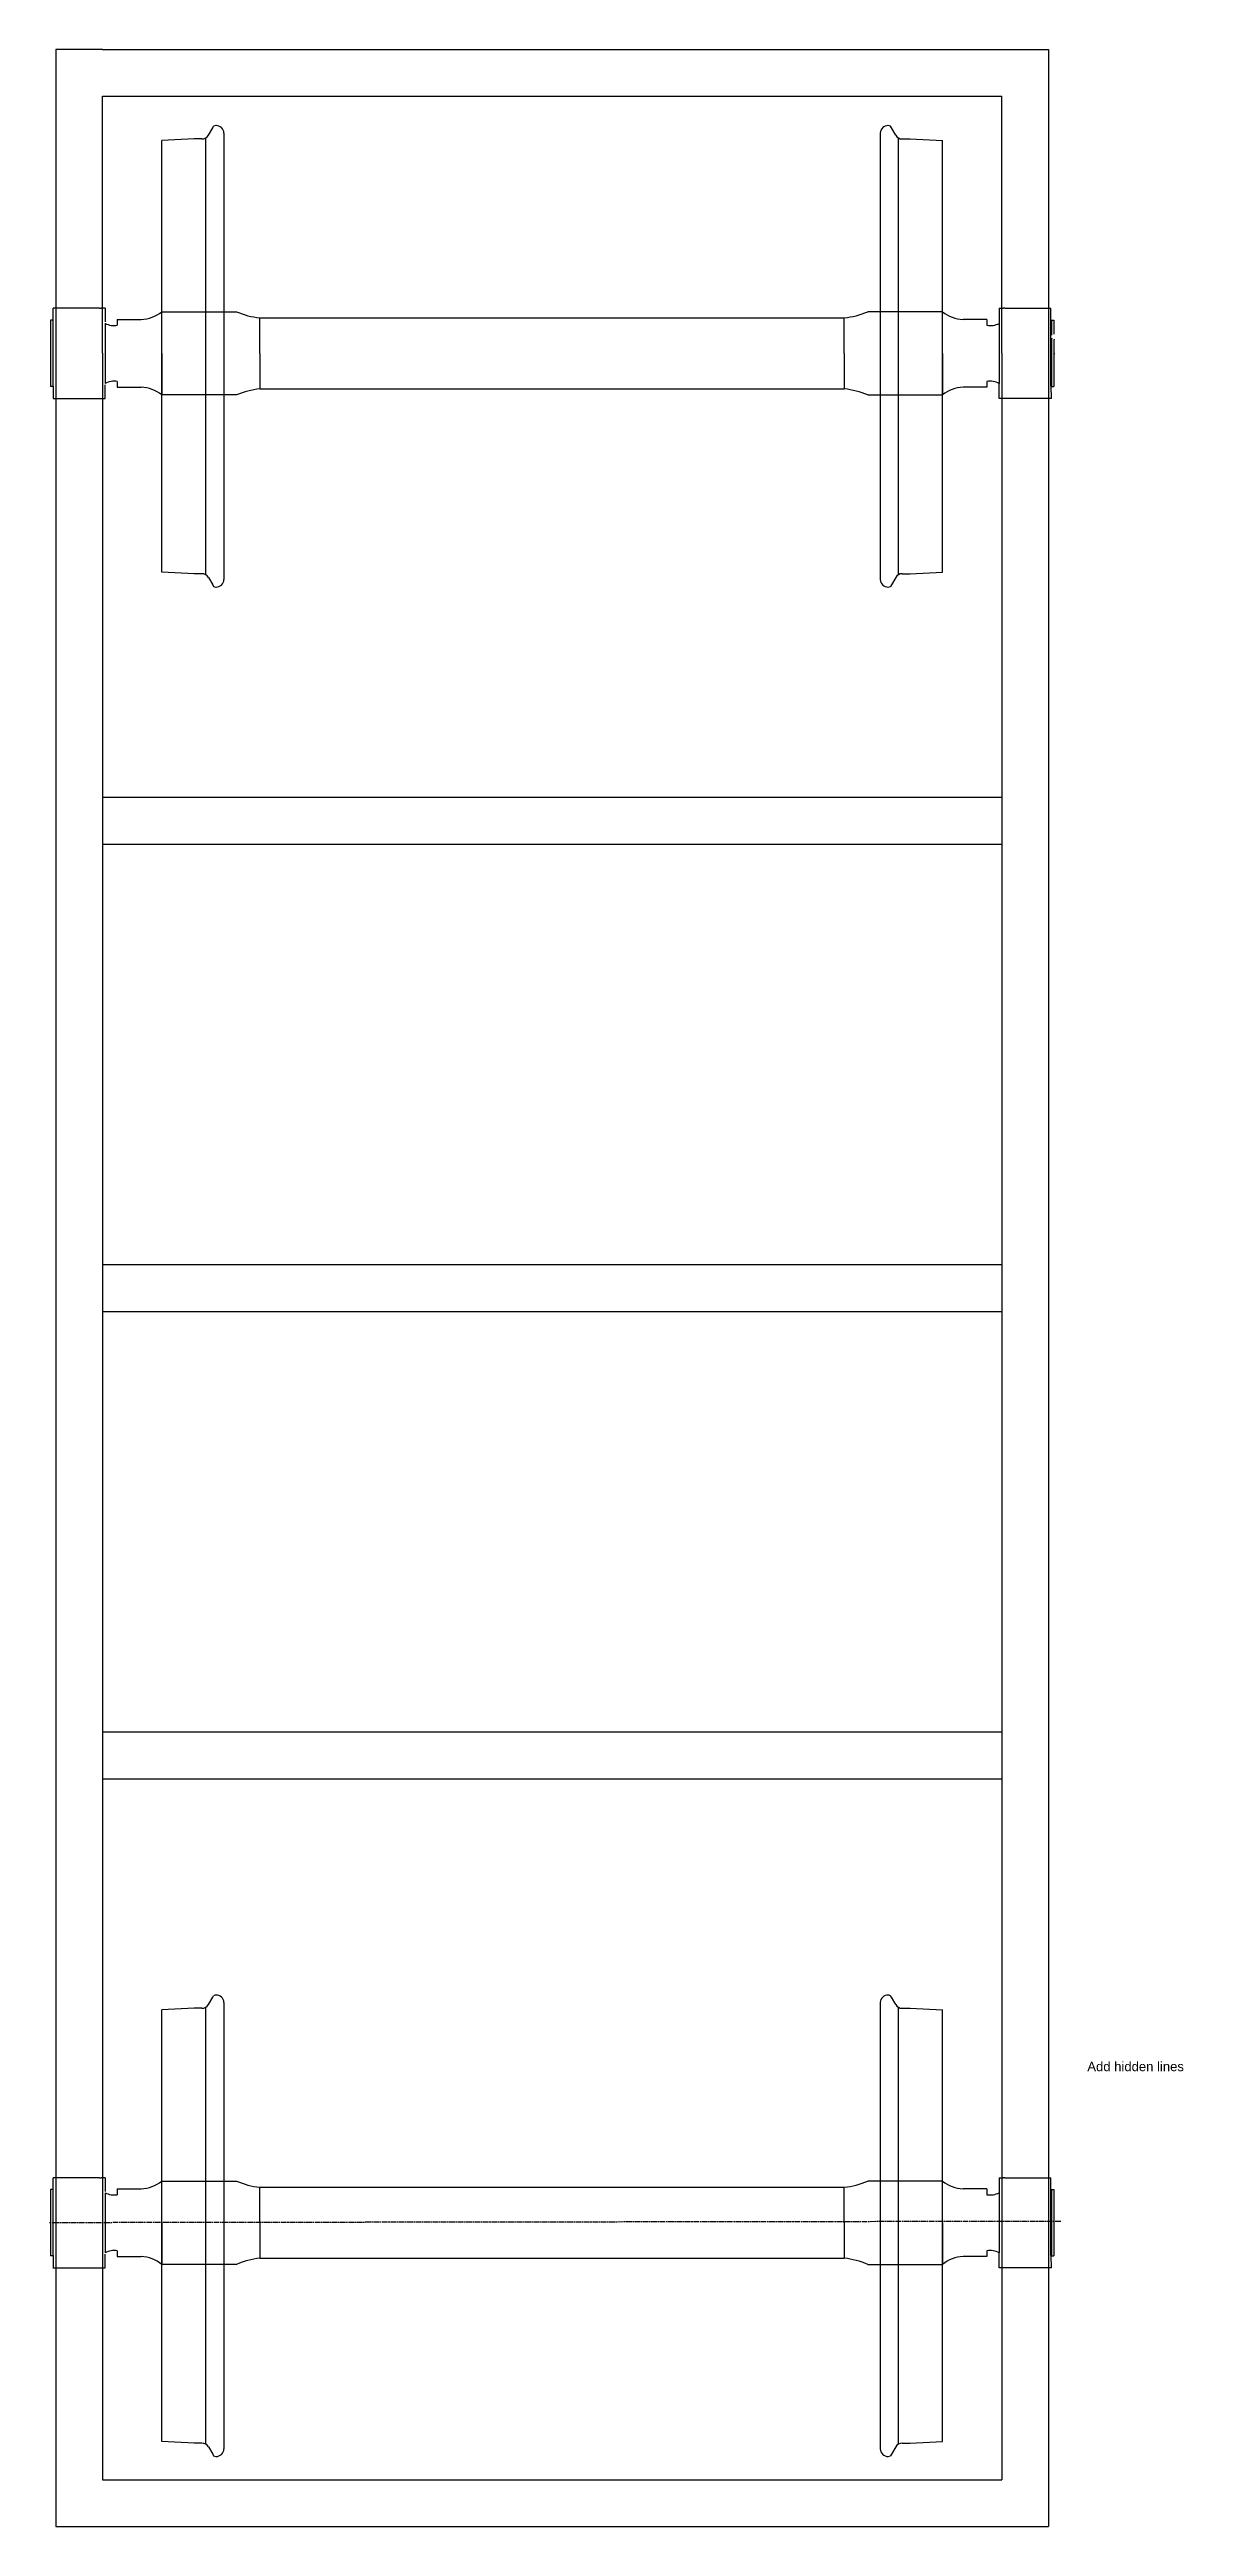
# Model space of a CAD drawing. Header units: millimetres. Extents: x 0 to 32767, y -6628 to 8132.
# Drawn here: x 717 to 3142, y 2832 to 8132 of the extents above; entities that cross this region are included whole.
import ezdxf

# ---------------------------------------------------------------- set-up
doc = ezdxf.new("R2010")
doc.units = ezdxf.units.MM
doc.linetypes.add('AM_ISO08W050', pattern=[18, 12, -1.5, 3, -1.5])
doc.styles.get("Standard").update_dxf_attribs({"font": 'arial.ttf'})

msp = doc.modelspace()

# ---------------------------------------------------------------- texts
at = {"insert": (2936.304, 3826.697), "char_height": 20, "attachment_point": 1}
msp.add_mtext('Add hidden lines', dxfattribs=at)

# ---------------------------------------------------------------- linework, layer by layer
for p, q in [((730.036, 8132.495), (730.036, 7385.83)), ((829.799, 8132.495), (730.036, 8132.495)), ((829.799, 8132.495), (2853.089, 8132.495)), ((2853.089, 8132.495), (2853.089, 7385.83)), ((829.799, 7482.495), (829.799, 8032.495)), ((829.799, 8032.495), (2753.326, 8032.495)), ((2753.326, 7482.495), (2753.326, 8032.495)), ((1056.511, 7949.172), (1065.702, 7965.091)), ((1056.511, 7949.172), (1065.702, 7965.091)), ((1065.702, 7965.091), (1067.518, 7968.236)), ((1065.702, 7965.091), (1067.518, 7968.236)), ((1089.563, 7953.672), (1089.563, 6998.372)), ((1089.563, 7953.672), (1089.563, 6998.372)), ((2493.563, 7953.672), (2493.563, 6998.372)), ((2493.563, 7953.672), (2493.563, 6998.372)), ((2517.423, 7965.091), (2515.607, 7968.236)), ((2517.423, 7965.091), (2515.607, 7968.236)), ((2526.614, 7949.172), (2517.423, 7965.091)), ((2526.614, 7949.172), (2517.423, 7965.091)), ((1026.063, 7941.172), (956.563, 7937.7)), ((1026.063, 7941.172), (956.563, 7937.7)), ((956.563, 7014.344), (956.563, 7937.7)), ((956.563, 7014.344), (956.563, 7937.7)), ((1042.655, 7941.172), (1026.063, 7941.172)), ((1042.655, 7941.172), (1026.063, 7941.172)), ((1050.655, 7008.729), (1050.655, 7943.316)), ((1050.655, 7008.729), (1050.655, 7943.316)), ((2532.47, 7008.729), (2532.47, 7943.316)), ((2532.47, 7008.729), (2532.47, 7943.316)), ((2540.47, 7941.172), (2557.063, 7941.172)), ((2540.47, 7941.172), (2557.063, 7941.172)), ((2557.063, 7941.172), (2626.563, 7937.7)), ((2557.063, 7941.172), (2626.563, 7937.7)), ((2626.563, 7014.344), (2626.563, 7937.7)), ((2626.563, 7014.344), (2626.563, 7937.7)), ((723.563, 7553.372), (718.563, 7553.372)), ((718.563, 7553.372), (718.563, 7523.587)), ((723.563, 7553.372), (718.563, 7553.372)), ((718.563, 7553.372), (718.563, 7512.157)), ((723.563, 7553.372), (723.563, 7546.687)), ((723.563, 7553.372), (723.563, 7546.687)), ((723.563, 7546.687), (723.563, 7521.841)), ((723.563, 7546.687), (723.563, 7521.841)), ((724.569, 7546.686), (723.563, 7546.687)), ((723.563, 7546.622), (723.563, 7521.841)), ((723.563, 7546.622), (723.563, 7521.841)), ((723.563, 7546.622), (723.563, 7521.841)), ((723.563, 7546.622), (723.563, 7521.841)), ((724.563, 7552.372), (724.563, 7578.792)), ((735.563, 7578.792), (724.563, 7578.792)), ((724.563, 7552.372), (724.563, 7578.792)), ((735.563, 7578.792), (724.563, 7578.792)), ((724.563, 7546.687), (724.569, 7552.372)), ((724.563, 7418.058), (724.569, 7552.372)), ((823.563, 7578.792), (735.563, 7578.792)), ((823.563, 7578.792), (827.063, 7578.792)), ((823.563, 7578.792), (827.063, 7578.792)), ((832.331, 7578.792), (827.063, 7578.792)), ((832.331, 7578.792), (827.063, 7578.792)), ((835.563, 7578.792), (832.331, 7578.792)), ((835.563, 7578.792), (832.331, 7578.792)), ((835.563, 7578.792), (835.563, 7549.527)), ((835.563, 7578.792), (835.563, 7549.527)), ((835.563, 7546.687), (835.563, 7418.122)), ((861.563, 7554.872), (912.563, 7554.872)), ((861.563, 7554.872), (861.563, 7542.372)), ((861.563, 7554.872), (912.563, 7554.872)), ((861.563, 7554.872), (861.563, 7542.372)), ((956.563, 7571.372), (1116.563, 7571.372)), ((956.563, 7482.372), (956.563, 7571.372)), ((956.563, 7571.372), (1116.563, 7571.372)), ((956.563, 7482.372), (956.563, 7571.372)), ((1166.563, 7482.372), (1166.563, 7558.372)), ((1166.563, 7558.372), (2416.563, 7558.372)), ((1166.563, 7482.372), (1166.563, 7558.372)), ((1166.563, 7558.372), (2416.563, 7558.372)), ((2416.563, 7482.372), (2416.563, 7558.372)), ((2416.563, 7482.372), (2416.563, 7558.372)), ((2626.563, 7571.372), (2466.563, 7571.372)), ((2626.563, 7571.372), (2466.563, 7571.372)), ((2626.563, 7482.372), (2626.563, 7571.372)), ((2626.563, 7482.372), (2626.563, 7571.372)), ((2721.563, 7554.872), (2670.563, 7554.872)), ((2721.563, 7554.872), (2670.563, 7554.872)), ((2721.563, 7554.872), (2721.563, 7542.372)), ((2721.563, 7554.872), (2721.563, 7542.372)), ((2747.563, 7578.792), (2747.563, 7549.527)), ((2747.563, 7578.792), (2750.794, 7578.792)), ((2747.563, 7578.792), (2747.563, 7549.527)), ((2747.563, 7578.792), (2750.794, 7578.792)), ((2747.563, 7549.527), (2747.563, 7546.687)), ((2747.563, 7549.527), (2747.563, 7546.687)), ((2747.563, 7549.527), (2747.563, 7546.687)), ((2747.563, 7549.527), (2747.563, 7546.687)), ((2747.563, 7546.687), (2747.563, 7418.122)), ((2750.794, 7578.792), (2756.063, 7578.792)), ((2750.794, 7578.792), (2756.063, 7578.792)), ((2759.563, 7578.792), (2756.063, 7578.792)), ((2759.563, 7578.792), (2756.063, 7578.792)), ((2759.563, 7578.792), (2847.563, 7578.792)), ((2847.563, 7578.792), (2858.563, 7578.792)), ((2847.563, 7578.792), (2858.563, 7578.792)), ((2858.563, 7546.687), (2858.556, 7552.372)), ((2858.563, 7418.058), (2858.556, 7552.372)), ((2858.556, 7546.686), (2859.563, 7546.687)), ((2858.563, 7552.372), (2858.563, 7578.792)), ((2858.563, 7552.372), (2858.563, 7578.792)), ((2859.563, 7553.372), (2859.563, 7546.687)), ((2859.563, 7553.372), (2864.563, 7553.372)), ((2859.563, 7553.372), (2859.563, 7546.687)), ((2859.563, 7553.372), (2864.563, 7553.372)), ((2859.563, 7546.687), (2859.563, 7521.841)), ((2859.563, 7546.687), (2859.563, 7521.841)), ((2859.563, 7546.622), (2859.563, 7521.841)), ((2859.563, 7546.622), (2859.563, 7521.841)), ((2859.563, 7546.622), (2859.563, 7521.841)), ((2859.563, 7546.622), (2859.563, 7521.841)), ((2864.563, 7553.372), (2864.563, 7523.587)), ((2864.563, 7553.372), (2864.563, 7523.587)), ((718.563, 7512.157), (718.563, 7482.372)), ((718.563, 7512.157), (718.563, 7482.372)), ((718.563, 7482.372), (718.563, 7411.386)), ((718.563, 7482.372), (718.563, 7411.386)), ((723.563, 7521.841), (723.563, 7521.047)), ((723.563, 7521.841), (723.563, 7514.697)), ((723.563, 7514.697), (723.563, 7513.904)), ((723.563, 7514.697), (723.563, 7513.904)), ((723.563, 7513.904), (723.563, 7418.122)), ((723.563, 7513.904), (723.563, 7418.122)), ((723.563, 7513.904), (723.563, 7411.386)), ((723.563, 7513.904), (723.563, 7418.122)), ((723.563, 7513.904), (723.563, 7418.122)), ((829.799, 7482.495), (829.799, 6482.495)), ((956.563, 7482.372), (956.563, 7393.372)), ((956.563, 7482.372), (956.563, 7393.372)), ((1166.563, 7482.372), (1166.563, 7406.372)), ((1166.563, 7482.372), (1166.563, 7406.372)), ((2416.563, 7482.372), (2416.563, 7406.372)), ((2416.563, 7482.372), (2416.563, 7406.372)), ((2626.563, 7482.372), (2626.563, 7393.372)), ((2626.563, 7482.372), (2626.563, 7393.372)), ((2753.326, 7482.495), (2753.326, 6482.495)), ((2859.563, 7521.841), (2859.563, 7521.047)), ((2859.563, 7521.841), (2859.563, 7521.047)), ((2859.563, 7514.697), (2859.563, 7513.904)), ((2859.563, 7514.697), (2859.563, 7513.904)), ((2859.563, 7513.904), (2859.563, 7418.122)), ((2859.563, 7513.904), (2859.563, 7418.122)), ((2859.563, 7513.904), (2859.563, 7411.386)), ((2859.563, 7513.904), (2859.563, 7418.122)), ((2859.563, 7513.904), (2859.563, 7418.122)), ((2859.563, 7513.904), (2859.563, 7411.386)), ((2859.563, 7482.372), (2860.563, 7482.372)), ((2859.563, 7482.372), (2860.563, 7482.372)), ((2860.563, 7514.697), (2860.563, 7513.904)), ((2860.563, 7514.697), (2860.563, 7513.904)), ((2864.563, 7512.157), (2864.563, 7482.372)), ((2864.563, 7512.157), (2864.563, 7482.372)), ((2864.563, 7482.372), (2864.563, 7411.386)), ((2864.563, 7482.372), (2864.563, 7411.386)), ((2865.563, 7512.872), (2865.563, 7512.157)), ((2865.563, 7482.372), (2866.457, 7482.372)), ((2865.563, 7482.372), (2866.457, 7482.372)), ((861.563, 7422.372), (861.563, 7409.872)), ((861.563, 7422.372), (861.563, 7409.872)), ((2721.563, 7422.372), (2721.563, 7409.872)), ((2721.563, 7422.372), (2721.563, 7409.872)), ((723.563, 7411.386), (718.563, 7411.386)), ((723.563, 7411.386), (718.563, 7411.386)), ((724.536, 7412.383), (724.509, 7385.952)), ((724.536, 7412.383), (724.509, 7385.952)), ((724.509, 7385.952), (835.563, 7385.952)), ((724.509, 7385.952), (835.563, 7385.952)), ((724.563, 7412.381), (724.563, 7418.058)), ((724.563, 7412.381), (724.563, 7418.058)), ((730.036, 7385.952), (730.036, 2832.495)), ((835.563, 7385.952), (835.563, 7415.218)), ((835.563, 7385.952), (835.563, 7415.218)), ((861.563, 7409.872), (912.563, 7409.872)), ((861.563, 7409.872), (912.563, 7409.872)), ((1116.563, 7393.372), (956.563, 7393.372)), ((1116.563, 7393.372), (956.563, 7393.372)), ((1166.563, 7406.372), (2416.563, 7406.372)), ((1166.563, 7406.372), (2416.563, 7406.372)), ((2466.563, 7393.372), (2626.563, 7393.372)), ((2466.563, 7393.372), (2626.563, 7393.372)), ((2721.563, 7409.872), (2670.563, 7409.872)), ((2721.563, 7409.872), (2670.563, 7409.872)), ((2747.563, 7415.218), (2747.563, 7418.058)), ((2747.563, 7415.218), (2747.563, 7418.058)), ((2747.563, 7415.218), (2747.563, 7418.058)), ((2747.563, 7415.218), (2747.563, 7418.058)), ((2747.563, 7385.952), (2747.563, 7415.218)), ((2747.563, 7385.952), (2747.563, 7415.218)), ((2859.563, 7385.952), (2747.563, 7385.952)), ((2859.563, 7385.952), (2747.563, 7385.952)), ((2853.089, 7385.952), (2853.089, 2832.495)), ((2855.313, 7406.37), (2855.313, 7406.367)), ((2855.313, 7406.37), (2855.313, 7406.367)), ((2858.563, 7412.381), (2858.563, 7418.058)), ((2858.563, 7412.381), (2858.563, 7418.058)), ((2858.59, 7412.383), (2858.616, 7385.952)), ((2858.59, 7412.383), (2858.616, 7385.952)), ((2859.563, 7411.386), (2864.563, 7411.386)), ((2859.563, 7411.386), (2864.563, 7411.386)), ((1026.063, 7010.872), (956.563, 7014.344)), ((1026.063, 7010.872), (956.563, 7014.344)), ((1042.655, 7010.872), (1026.063, 7010.872)), ((1042.655, 7010.872), (1026.063, 7010.872)), ((1056.511, 7002.872), (1065.702, 6986.954)), ((1056.511, 7002.872), (1065.702, 6986.954)), ((2526.614, 7002.872), (2517.423, 6986.954)), ((2526.614, 7002.872), (2517.423, 6986.954)), ((2540.47, 7010.872), (2557.063, 7010.872)), ((2540.47, 7010.872), (2557.063, 7010.872)), ((2557.063, 7010.872), (2626.563, 7014.344)), ((2557.063, 7010.872), (2626.563, 7014.344)), ((1065.702, 6986.954), (1067.518, 6983.809)), ((1065.702, 6986.954), (1067.518, 6983.809)), ((1073.458, 6982.372), (1073.563, 6982.372)), ((1073.458, 6982.372), (1073.563, 6982.372)), ((2509.668, 6982.372), (2509.563, 6982.372)), ((2509.668, 6982.372), (2509.563, 6982.372)), ((2517.423, 6986.954), (2515.607, 6983.809)), ((2517.423, 6986.954), (2515.607, 6983.809)), ((829.799, 6532.495), (2753.326, 6532.495)), ((829.799, 6482.495), (829.799, 5482.495)), ((2753.326, 6482.495), (2753.326, 5482.495)), ((829.799, 6432.495), (2753.326, 6432.495)), ((829.799, 5532.495), (2753.326, 5532.495)), ((829.799, 5482.495), (829.799, 4482.495)), ((2753.326, 5482.495), (2753.326, 4482.495)), ((829.799, 5432.495), (2753.326, 5432.495)), ((829.799, 4532.495), (2753.326, 4532.495)), ((829.799, 4482.495), (829.799, 3482.495)), ((2753.326, 4482.495), (2753.326, 3482.495)), ((829.799, 4432.495), (2753.326, 4432.495)), ((1026.063, 3941.172), (956.563, 3937.7)), ((1026.063, 3941.172), (956.563, 3937.7)), ((956.563, 3014.344), (956.563, 3937.7)), ((956.563, 3014.344), (956.563, 3937.7)), ((1042.655, 3941.172), (1026.063, 3941.172)), ((1042.655, 3941.172), (1026.063, 3941.172)), ((1050.655, 3008.729), (1050.655, 3943.316)), ((1050.655, 3008.729), (1050.655, 3943.316)), ((1056.511, 3949.172), (1065.702, 3965.091)), ((1056.511, 3949.172), (1065.702, 3965.091)), ((1065.702, 3965.091), (1067.518, 3968.236)), ((1065.702, 3965.091), (1067.518, 3968.236)), ((1089.563, 3953.672), (1089.563, 2998.372)), ((1089.563, 3953.672), (1089.563, 2998.372)), ((2493.563, 3953.672), (2493.563, 2998.372)), ((2493.563, 3953.672), (2493.563, 2998.372)), ((2517.423, 3965.091), (2515.607, 3968.236)), ((2517.423, 3965.091), (2515.607, 3968.236)), ((2526.614, 3949.172), (2517.423, 3965.091)), ((2526.614, 3949.172), (2517.423, 3965.091)), ((2532.47, 3008.729), (2532.47, 3943.316)), ((2532.47, 3008.729), (2532.47, 3943.316)), ((2540.47, 3941.172), (2557.063, 3941.172)), ((2540.47, 3941.172), (2557.063, 3941.172)), ((2557.063, 3941.172), (2626.563, 3937.7)), ((2557.063, 3941.172), (2626.563, 3937.7)), ((2626.563, 3014.344), (2626.563, 3937.7)), ((2626.563, 3014.344), (2626.563, 3937.7)), ((723.563, 3553.372), (718.563, 3553.372)), ((718.563, 3553.372), (718.563, 3523.587)), ((723.563, 3553.372), (718.563, 3553.372)), ((718.563, 3553.372), (718.563, 3512.157)), ((723.563, 3553.372), (723.563, 3546.687)), ((723.563, 3553.372), (723.563, 3546.687)), ((724.563, 3552.372), (724.563, 3578.792)), ((735.563, 3578.792), (724.563, 3578.792)), ((724.563, 3552.372), (724.563, 3578.792)), ((735.563, 3578.792), (724.563, 3578.792)), ((724.563, 3546.687), (724.569, 3552.372)), ((724.563, 3418.058), (724.569, 3552.372)), ((823.563, 3578.792), (735.563, 3578.792)), ((823.563, 3578.792), (827.063, 3578.792)), ((823.563, 3578.792), (827.063, 3578.792)), ((832.331, 3578.792), (827.063, 3578.792)), ((832.331, 3578.792), (827.063, 3578.792)), ((835.563, 3578.792), (832.331, 3578.792)), ((835.563, 3578.792), (832.331, 3578.792)), ((835.563, 3578.792), (835.563, 3549.527)), ((835.563, 3578.792), (835.563, 3549.527)), ((861.563, 3554.872), (912.563, 3554.872)), ((861.563, 3554.872), (861.563, 3542.372)), ((861.563, 3554.872), (912.563, 3554.872)), ((861.563, 3554.872), (861.563, 3542.372)), ((956.563, 3571.372), (1116.563, 3571.372)), ((956.563, 3482.372), (956.563, 3571.372)), ((956.563, 3571.372), (1116.563, 3571.372)), ((956.563, 3482.372), (956.563, 3571.372)), ((1166.563, 3482.372), (1166.563, 3558.372)), ((1166.563, 3558.372), (2416.563, 3558.372)), ((1166.563, 3482.372), (1166.563, 3558.372)), ((1166.563, 3558.372), (2416.563, 3558.372)), ((2416.563, 3482.372), (2416.563, 3558.372)), ((2416.563, 3482.372), (2416.563, 3558.372)), ((2626.563, 3571.372), (2466.563, 3571.372)), ((2626.563, 3571.372), (2466.563, 3571.372)), ((2626.563, 3482.372), (2626.563, 3571.372)), ((2626.563, 3482.372), (2626.563, 3571.372)), ((2721.563, 3554.872), (2670.563, 3554.872)), ((2721.563, 3554.872), (2670.563, 3554.872)), ((2721.563, 3554.872), (2721.563, 3542.372)), ((2721.563, 3554.872), (2721.563, 3542.372)), ((2747.563, 3578.792), (2747.563, 3549.527)), ((2747.563, 3578.792), (2750.794, 3578.792)), ((2747.563, 3578.792), (2747.563, 3549.527)), ((2747.563, 3578.792), (2750.794, 3578.792)), ((2750.794, 3578.792), (2756.063, 3578.792)), ((2750.794, 3578.792), (2756.063, 3578.792)), ((2759.563, 3578.792), (2756.063, 3578.792)), ((2759.563, 3578.792), (2756.063, 3578.792)), ((2759.563, 3578.792), (2847.563, 3578.792)), ((2847.563, 3578.792), (2858.563, 3578.792)), ((2847.563, 3578.792), (2858.563, 3578.792)), ((2858.563, 3546.687), (2858.556, 3552.372)), ((2858.563, 3418.058), (2858.556, 3552.372)), ((2858.563, 3552.372), (2858.563, 3578.792)), ((2858.563, 3552.372), (2858.563, 3578.792)), ((2859.563, 3553.372), (2859.563, 3546.687)), ((2859.563, 3553.372), (2864.563, 3553.372)), ((2859.563, 3553.372), (2859.563, 3546.687)), ((2859.563, 3553.372), (2864.563, 3553.372)), ((2864.563, 3553.372), (2864.563, 3523.587)), ((2864.563, 3553.372), (2864.563, 3512.157)), ((718.563, 3512.157), (718.563, 3482.372)), ((718.563, 3512.157), (718.563, 3482.372)), ((723.563, 3546.687), (723.563, 3521.841)), ((723.563, 3546.687), (723.563, 3521.841)), ((724.569, 3546.686), (723.563, 3546.687)), ((723.563, 3546.622), (723.563, 3521.841)), ((723.563, 3546.622), (723.563, 3521.841)), ((723.563, 3546.622), (723.563, 3521.841)), ((723.563, 3546.622), (723.563, 3521.841)), ((723.563, 3521.841), (723.563, 3521.047)), ((723.563, 3521.841), (723.563, 3514.697)), ((723.563, 3514.697), (723.563, 3513.904)), ((723.563, 3514.697), (723.563, 3513.904)), ((723.563, 3513.904), (723.563, 3418.122)), ((723.563, 3513.904), (723.563, 3418.122)), ((723.563, 3513.904), (723.563, 3411.386)), ((723.563, 3513.904), (723.563, 3418.122)), ((723.563, 3513.904), (723.563, 3418.122)), ((723.563, 3513.904), (723.563, 3411.386)), ((835.563, 3546.687), (835.563, 3418.122)), ((2747.563, 3549.527), (2747.563, 3546.687)), ((2747.563, 3549.527), (2747.563, 3546.687)), ((2747.563, 3549.527), (2747.563, 3546.687)), ((2747.563, 3549.527), (2747.563, 3546.687)), ((2747.563, 3546.687), (2747.563, 3418.122)), ((2858.556, 3546.686), (2859.563, 3546.687)), ((2859.563, 3546.687), (2859.563, 3521.841)), ((2859.563, 3546.687), (2859.563, 3521.841)), ((2859.563, 3546.622), (2859.563, 3521.841)), ((2859.563, 3546.622), (2859.563, 3521.841)), ((2859.563, 3546.622), (2859.563, 3521.841)), ((2859.563, 3546.622), (2859.563, 3521.841)), ((2859.563, 3521.841), (2859.563, 3521.047)), ((2859.563, 3521.841), (2859.563, 3514.697)), ((2859.563, 3514.697), (2859.563, 3513.904)), ((2859.563, 3514.697), (2859.563, 3513.904)), ((2859.563, 3513.904), (2859.563, 3418.122)), ((2859.563, 3513.904), (2859.563, 3418.122)), ((2859.563, 3513.904), (2859.563, 3411.386)), ((2859.563, 3513.904), (2859.563, 3418.122)), ((2859.563, 3513.904), (2859.563, 3418.122)), ((2859.563, 3513.904), (2859.563, 3411.386)), ((2864.563, 3512.157), (2864.563, 3482.372)), ((2864.563, 3512.157), (2864.563, 3482.372)), ((717.563, 3482.372), (716.669, 3482.372)), ((717.563, 3482.372), (716.669, 3482.372)), ((718.563, 3482.372), (718.563, 3411.386)), ((718.563, 3482.372), (718.563, 3411.386)), ((723.563, 3482.372), (722.563, 3482.372)), ((723.563, 3482.372), (722.563, 3482.372)), ((829.799, 3482.495), (829.799, 2932.495)), ((956.563, 3482.372), (956.563, 3393.372)), ((956.563, 3482.372), (956.563, 3393.372)), ((1166.563, 3482.372), (1166.563, 3406.372)), ((1166.563, 3482.372), (1166.563, 3406.372)), ((2416.563, 3482.372), (2416.563, 3406.372)), ((2416.563, 3482.372), (2416.563, 3406.372)), ((2626.563, 3482.372), (2626.563, 3393.372)), ((2626.563, 3482.372), (2626.563, 3393.372)), ((2753.326, 3482.495), (2753.326, 2932.495)), ((2864.563, 3482.372), (2864.563, 3411.386)), ((2864.563, 3482.372), (2864.563, 3411.386)), ((723.563, 3411.386), (718.563, 3411.386)), ((723.563, 3411.386), (718.563, 3411.386)), ((724.569, 3423.691), (723.563, 3423.691)), ((724.536, 3412.383), (724.509, 3385.952)), ((724.536, 3412.383), (724.509, 3385.952)), ((724.563, 3412.381), (724.563, 3418.058)), ((724.563, 3412.381), (724.563, 3418.058)), ((835.563, 3385.952), (835.563, 3415.218)), ((835.563, 3385.952), (835.563, 3415.218)), ((861.563, 3422.372), (861.563, 3409.872)), ((861.563, 3422.372), (861.563, 3409.872)), ((861.563, 3409.872), (912.563, 3409.872)), ((861.563, 3409.872), (912.563, 3409.872)), ((1116.563, 3393.372), (956.563, 3393.372)), ((1116.563, 3393.372), (956.563, 3393.372)), ((1166.563, 3406.372), (2416.563, 3406.372)), ((1166.563, 3406.372), (2416.563, 3406.372)), ((2466.563, 3393.372), (2626.563, 3393.372)), ((2466.563, 3393.372), (2626.563, 3393.372)), ((2721.563, 3409.872), (2670.563, 3409.872)), ((2721.563, 3409.872), (2670.563, 3409.872)), ((2721.563, 3422.372), (2721.563, 3409.872)), ((2721.563, 3422.372), (2721.563, 3409.872)), ((2747.563, 3415.218), (2747.563, 3418.058)), ((2747.563, 3415.218), (2747.563, 3418.058)), ((2747.563, 3415.218), (2747.563, 3418.058)), ((2747.563, 3415.218), (2747.563, 3418.058)), ((2747.563, 3385.952), (2747.563, 3415.218)), ((2747.563, 3385.952), (2747.563, 3415.218)), ((2858.556, 3423.691), (2859.563, 3423.691)), ((2858.563, 3412.381), (2858.563, 3418.058)), ((2858.563, 3412.381), (2858.563, 3418.058)), ((2858.59, 3412.383), (2858.616, 3385.952)), ((2858.59, 3412.383), (2858.616, 3385.952)), ((2859.563, 3411.386), (2864.563, 3411.386)), ((2859.563, 3411.386), (2864.563, 3411.386)), ((723.563, 3385.952), (835.563, 3385.952)), ((723.563, 3385.952), (835.563, 3385.952)), ((2859.563, 3385.952), (2747.563, 3385.952)), ((2859.563, 3385.952), (2747.563, 3385.952)), ((1026.063, 3010.872), (956.563, 3014.344)), ((1026.063, 3010.872), (956.563, 3014.344)), ((1042.655, 3010.872), (1026.063, 3010.872)), ((1042.655, 3010.872), (1026.063, 3010.872)), ((1056.511, 3002.872), (1065.702, 2986.954)), ((1056.511, 3002.872), (1065.702, 2986.954)), ((1065.702, 2986.954), (1067.518, 2983.809)), ((1065.702, 2986.954), (1067.518, 2983.809)), ((1073.458, 2982.372), (1073.563, 2982.372)), ((1073.458, 2982.372), (1073.563, 2982.372)), ((2509.668, 2982.372), (2509.563, 2982.372)), ((2509.668, 2982.372), (2509.563, 2982.372)), ((2517.423, 2986.954), (2515.607, 2983.809)), ((2517.423, 2986.954), (2515.607, 2983.809)), ((2526.614, 3002.872), (2517.423, 2986.954)), ((2526.614, 3002.872), (2517.423, 2986.954)), ((2540.47, 3010.872), (2557.063, 3010.872)), ((2540.47, 3010.872), (2557.063, 3010.872)), ((2557.063, 3010.872), (2626.563, 3014.344)), ((2557.063, 3010.872), (2626.563, 3014.344)), ((829.799, 2932.495), (2753.326, 2932.495)), ((730.036, 2832.495), (2853.089, 2832.495))]:
    msp.add_line(p, q)
at = {"linetype": 'AM_ISO08W050'}
msp.add_line((2879.716, 3485.215), (722.563, 3482.372), dxfattribs=at)
for centre, radius, start, end in [((1073.458, 7956.672), 13, 90, 117.18757), ((1073.458, 7956.672), 13, 90, 117.18757), ((1073.563, 7953.672), 16, 0, 93.811315), ((1073.563, 7953.672), 16, 0, 93.811315), ((2509.563, 7953.672), 16, 86.188685, 180), ((2509.563, 7953.672), 16, 86.188685, 180), ((2509.668, 7956.672), 13, 62.81243, 90), ((2509.668, 7956.672), 13, 62.81243, 90), ((1042.655, 7957.172), 16, 270, 330), ((1042.655, 7957.172), 16, 270, 330), ((2540.47, 7957.172), 16, 210, 270), ((2540.47, 7957.172), 16, 210, 270), ((854.656, 7581.771), 40, 241.489345, 279.94355), ((854.656, 7581.771), 40, 241.489345, 279.94355), ((909.554, 7629.812), 75, 272.299027, 308.813064), ((909.554, 7629.812), 75, 272.299027, 308.813064), ((1185.116, 7732.386), 175, 246.937524, 263.914044), ((1185.116, 7732.386), 175, 246.937524, 263.914044), ((2398.009, 7732.386), 175, 276.085956, 293.062476), ((2398.009, 7732.386), 175, 276.085956, 293.062476), ((2673.571, 7629.812), 75, 231.186936, 267.700973), ((2673.571, 7629.812), 75, 231.186936, 267.700973), ((2728.47, 7581.771), 40, 260.05645, 298.510655), ((2728.47, 7581.771), 40, 260.05645, 298.510655), ((854.656, 7382.973), 40, 80.05645, 118.510655), ((854.656, 7382.973), 40, 80.05645, 118.510655), ((2728.47, 7382.973), 40, 61.489345, 99.94355), ((2728.47, 7382.973), 40, 61.489345, 99.94355), ((909.554, 7334.933), 75, 51.186936, 87.700973), ((909.554, 7334.933), 75, 51.186936, 87.700973), ((1185.116, 7232.359), 175, 96.085956, 113.062476), ((1185.116, 7232.359), 175, 96.085956, 113.062476), ((2398.009, 7232.359), 175, 66.937524, 83.914044), ((2398.009, 7232.359), 175, 66.937524, 83.914044), ((2673.571, 7334.933), 75, 92.299027, 128.813064), ((2673.571, 7334.933), 75, 92.299027, 128.813064), ((1042.655, 6994.872), 16, 30, 90), ((1042.655, 6994.872), 16, 30, 90), ((1073.563, 6998.372), 16, 266.188685, 0), ((1073.563, 6998.372), 16, 266.188685, 0), ((2509.563, 6998.372), 16, 180, 273.811315), ((2509.563, 6998.372), 16, 180, 273.811315), ((2540.47, 6994.872), 16, 90, 150), ((2540.47, 6994.872), 16, 90, 150), ((1073.458, 6995.372), 13, 242.81243, 270), ((1073.458, 6995.372), 13, 242.81243, 270), ((2509.668, 6995.372), 13, 270, 297.18757), ((2509.668, 6995.372), 13, 270, 297.18757), ((1042.655, 3957.172), 16, 270, 330), ((1042.655, 3957.172), 16, 270, 330), ((1073.458, 3956.672), 13, 90, 117.18757), ((1073.458, 3956.672), 13, 90, 117.18757), ((1073.563, 3953.672), 16, 0, 93.811315), ((1073.563, 3953.672), 16, 0, 93.811315), ((2509.563, 3953.672), 16, 86.188685, 180), ((2509.563, 3953.672), 16, 86.188685, 180), ((2509.668, 3956.672), 13, 62.81243, 90), ((2509.668, 3956.672), 13, 62.81243, 90), ((2540.47, 3957.172), 16, 210, 270), ((2540.47, 3957.172), 16, 210, 270), ((909.554, 3629.812), 75, 272.299027, 308.813064), ((909.554, 3629.812), 75, 272.299027, 308.813064), ((1185.116, 3732.386), 175, 246.937524, 263.914044), ((1185.116, 3732.386), 175, 246.937524, 263.914044), ((2398.009, 3732.386), 175, 276.085956, 293.062476), ((2398.009, 3732.386), 175, 276.085956, 293.062476), ((2673.571, 3629.812), 75, 231.186936, 267.700973), ((2673.571, 3629.812), 75, 231.186936, 267.700973), ((854.656, 3581.771), 40, 241.489345, 279.94355), ((854.656, 3581.771), 40, 241.489345, 279.94355), ((2728.47, 3581.771), 40, 260.05645, 298.510655), ((2728.47, 3581.771), 40, 260.05645, 298.510655), ((854.656, 3382.973), 40, 80.05645, 118.510655), ((854.656, 3382.973), 40, 80.05645, 118.510655), ((909.554, 3334.933), 75, 51.186936, 87.700973), ((909.554, 3334.933), 75, 51.186936, 87.700973), ((1185.116, 3232.359), 175, 96.085956, 113.062476), ((1185.116, 3232.359), 175, 96.085956, 113.062476), ((2398.009, 3232.359), 175, 66.937524, 83.914044), ((2398.009, 3232.359), 175, 66.937524, 83.914044), ((2673.571, 3334.933), 75, 92.299027, 128.813064), ((2673.571, 3334.933), 75, 92.299027, 128.813064), ((2728.47, 3382.973), 40, 61.489345, 99.94355), ((2728.47, 3382.973), 40, 61.489345, 99.94355), ((1042.655, 2994.872), 16, 30, 90), ((1042.655, 2994.872), 16, 30, 90), ((1073.458, 2995.372), 13, 242.81243, 270), ((1073.458, 2995.372), 13, 242.81243, 270), ((1073.563, 2998.372), 16, 266.188685, 0), ((1073.563, 2998.372), 16, 266.188685, 0), ((2509.563, 2998.372), 16, 180, 273.811315), ((2509.563, 2998.372), 16, 180, 273.811315), ((2509.668, 2995.372), 13, 270, 297.18757), ((2509.668, 2995.372), 13, 270, 297.18757), ((2540.47, 2994.872), 16, 90, 150), ((2540.47, 2994.872), 16, 90, 150)]:
    msp.add_arc(centre, radius, start, end)

msp.set_redraw_order([(e.dxf.handle, doc.entitydb.next_handle()) for e in msp.query("TEXT MTEXT ATTDEF DIMENSION ARC_DIMENSION")])  # texts and dimensions are drawn at this point

doc.saveas('drawing.dxf')
